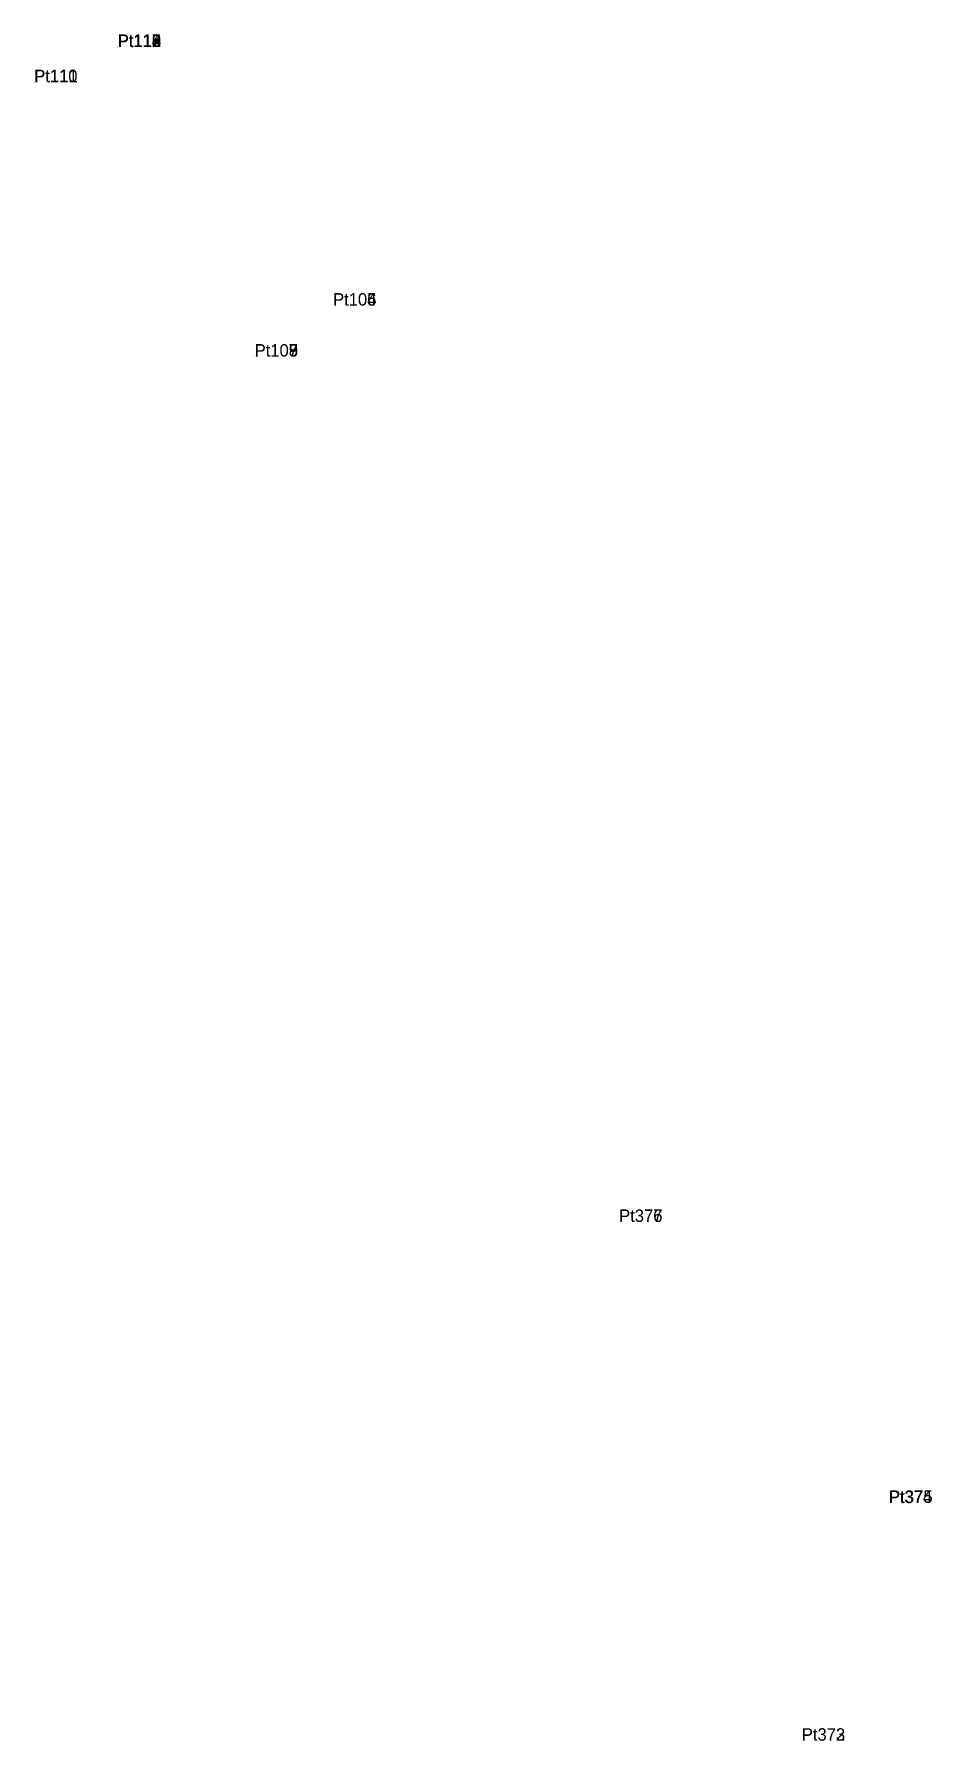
# Model space of a CAD drawing. Extents: x 0 to 552383, y 0 to 1852419.
# Drawn here: x 551317.3 to 551382.4, y 1838426.8 to 1838550.6 of the extents above; entities that cross this region are included whole.
import ezdxf

# ---------------------------------------------------------------- set-up
doc = ezdxf.new("R2010")
doc.units = 0
doc.layers.add('Level 12', color=7, linetype='Continuous')
doc.layers.add('Level 7', color=7, linetype='Continuous')

msp = doc.modelspace()

# ---------------------------------------------------------------- texts
at = {"layer": 'Level 12'}
for s, p in [('Pt116', (551323.334, 1838549.659)), ('Pt117', (551323.335, 1838549.654)), ('Pt115', (551323.336, 1838549.657)), ('Pt118', (551323.342, 1838549.648)), ('Pt119', (551323.348, 1838549.638)), ('Pt114', (551323.349, 1838549.653)), ('Pt112', (551323.349, 1838549.628)), ('Pt113', (551323.363, 1838549.643)), ('Pt110', (551317.276, 1838547.097)), ('Pt111', (551317.292, 1838547.081)), ('Pt105', (551338.97, 1838530.882)), ('Pt106', (551338.972, 1838530.882)), ('Pt104', (551338.975, 1838530.876)), ('Pt108', (551333.283, 1838527.184)), ('Pt107', (551333.283, 1838527.182)), ('Pt109', (551333.285, 1838527.183)), ('Pt377', (551359.737, 1838464.41)), ('Pt376', (551359.737, 1838464.406)), ('Pt374', (551379.303, 1838444.007)), ('Pt375', (551379.342, 1838444.028)), ('Pt373', (551372.995, 1838426.776)), ('Pt372', (551372.998, 1838426.772))]:
    msp.add_text(s, height=0.9, dxfattribs=at).set_placement(p)

# ---------------------------------------------------------------- linework, layer by layer
at = {"layer": 'Level 7'}
for p, q in [((551323.334, 1838549.659), (551323.334, 1838549.659)), ((551323.335, 1838549.654), (551323.335, 1838549.654)), ((551323.336, 1838549.657), (551323.336, 1838549.657)), ((551323.342, 1838549.648), (551323.342, 1838549.648)), ((551323.348, 1838549.638), (551323.348, 1838549.638)), ((551323.349, 1838549.653), (551323.349, 1838549.653)), ((551323.349, 1838549.628), (551323.349, 1838549.628)), ((551323.363, 1838549.643), (551323.363, 1838549.643)), ((551317.276, 1838547.097), (551317.276, 1838547.097)), ((551317.292, 1838547.081), (551317.292, 1838547.081)), ((551338.97, 1838530.882), (551338.97, 1838530.882)), ((551338.972, 1838530.882), (551338.972, 1838530.882)), ((551338.975, 1838530.876), (551338.975, 1838530.876)), ((551333.283, 1838527.184), (551333.283, 1838527.184)), ((551333.283, 1838527.182), (551333.283, 1838527.182)), ((551333.285, 1838527.183), (551333.285, 1838527.183)), ((551359.737, 1838464.41), (551359.737, 1838464.41)), ((551359.737, 1838464.406), (551359.737, 1838464.406)), ((551379.303, 1838444.007), (551379.303, 1838444.007)), ((551379.342, 1838444.028), (551379.342, 1838444.028)), ((551372.995, 1838426.776), (551372.995, 1838426.776)), ((551372.998, 1838426.772), (551372.998, 1838426.772))]:
    msp.add_line(p, q, dxfattribs=at)

msp.set_redraw_order([(e.dxf.handle, doc.entitydb.next_handle()) for e in msp.query("TEXT MTEXT ATTDEF DIMENSION ARC_DIMENSION")])  # texts and dimensions are drawn at this point

doc.saveas('drawing.dxf')
